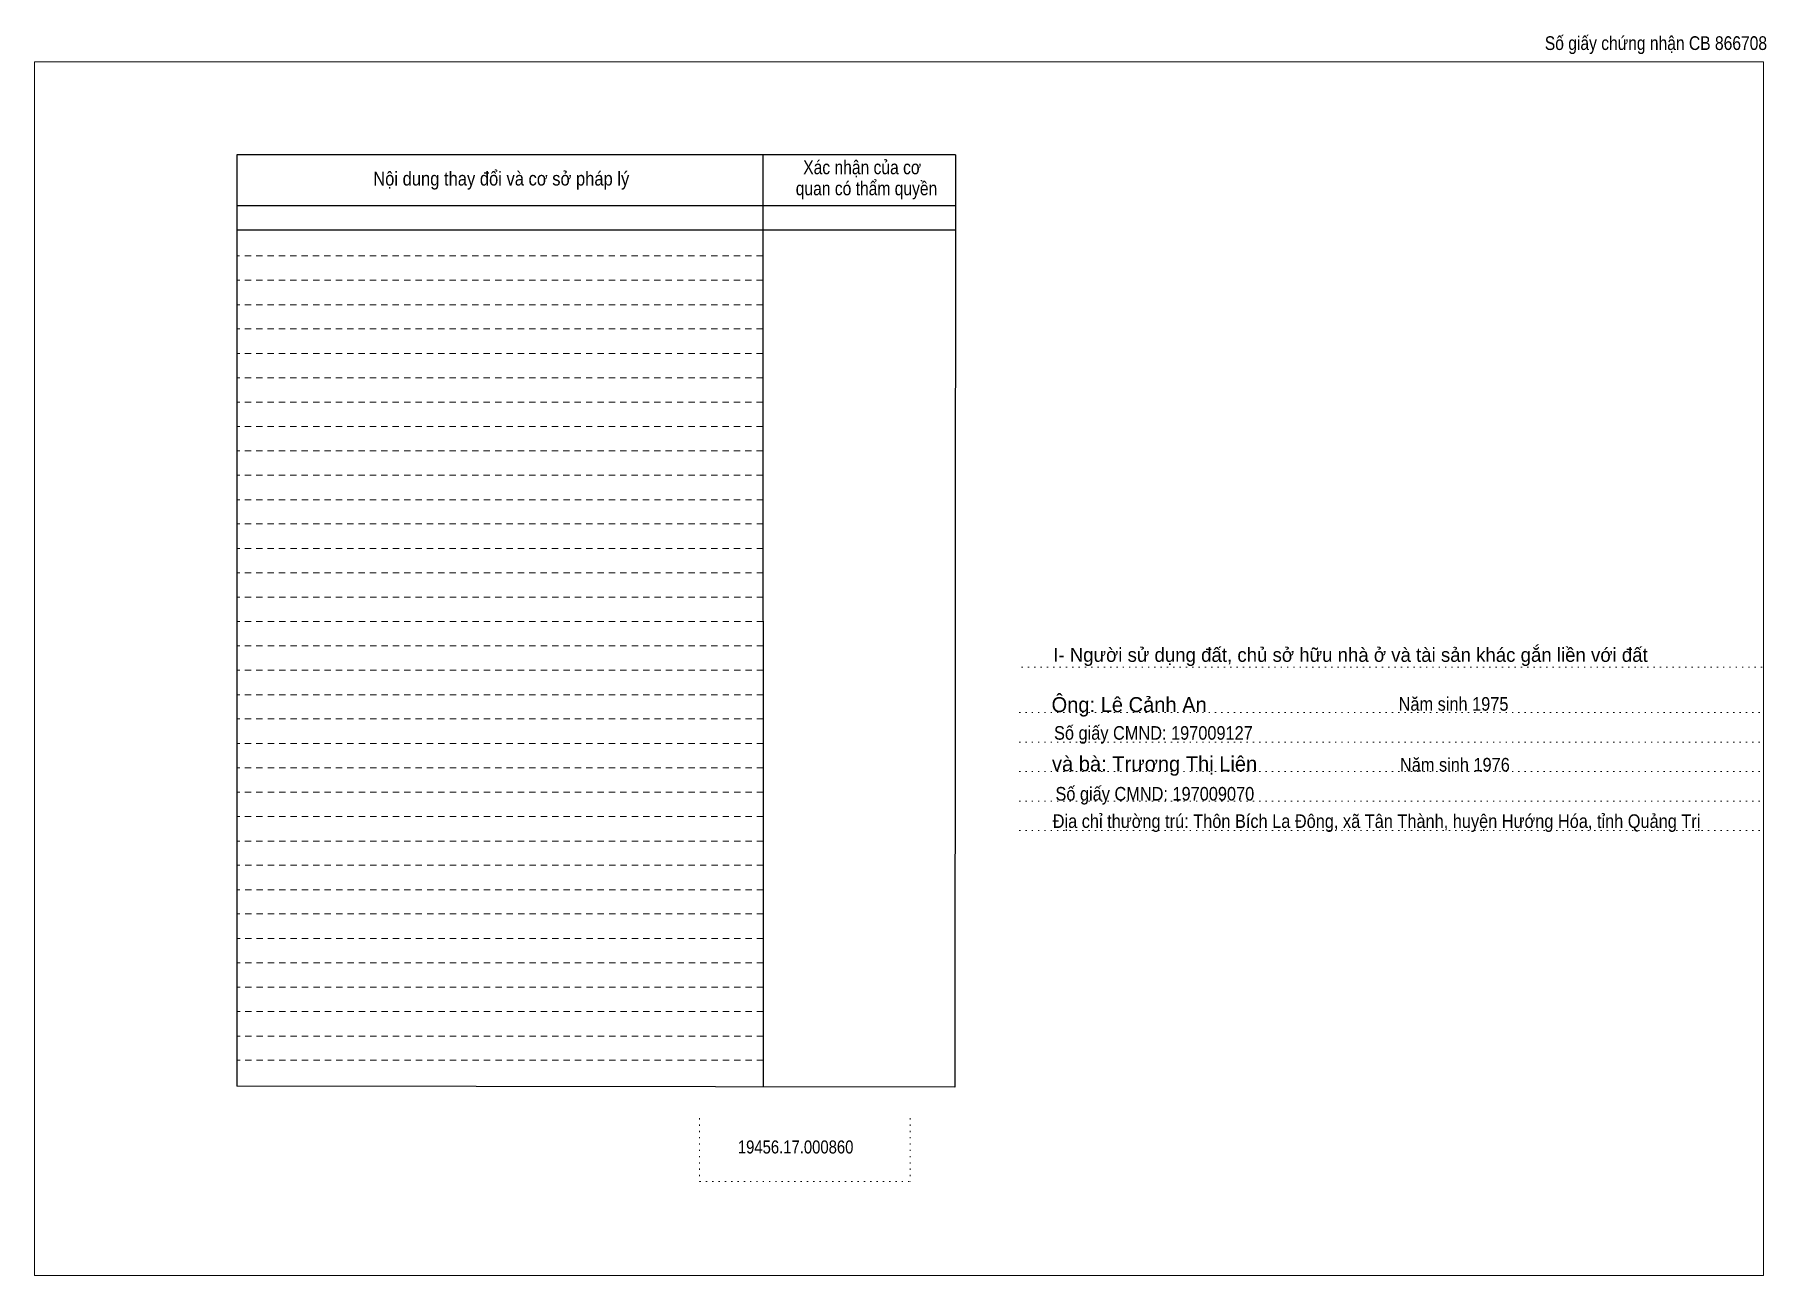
# Model space of a CAD drawing. Header units: metres. Extents: x 539170 to 542022, y 1835043 to 1836006.
# Drawn here: x 539170 to 539992, y 1835416 to 1836005 of the extents above; entities that cross this region are included whole.
import ezdxf
from ezdxf.enums import TextEntityAlignment as Align

# ---------------------------------------------------------------- set-up
doc = ezdxf.new("R2010")
doc.units = ezdxf.units.M
doc.header["$LTSCALE"] = 2
doc.linetypes.add('DOTTED', pattern=[1.5, 0.3, -1.2])
doc.linetypes.add('SHORT_DASHED', pattern=[2.7, 1.5, -1.2])
for name, color, linetype, lineweight in [('1', 7, 'DOTTED', 13), ('2', 7, 'SHORT_DASHED', 13), ('28', 7, 'Continuous', 25)]:
    doc.layers.add(name, color=color, linetype=linetype, lineweight=lineweight)
doc.layers.add('18', color=7, linetype='Continuous')
doc.layers.add('40', color=7, linetype='Continuous')

msp = doc.modelspace()

# ---------------------------------------------------------------- texts
at = {"layer": '18'}
for s, p in [('Ông: Lê Cảnh An', (539689.355, 1835683.2)), ('và bà: Trương Thị Liên', (539701.435, 1835655.13))]:
    msp.add_text(s, height=7.13, dxfattribs=at).set_placement(p, align=Align.CENTER)
at = {"layer": '18', "width": 0.85}
msp.add_text('19456.17.000860', height=6.2, dxfattribs=at).set_placement((539531.025, 1835473.72), align=Align.CENTER)
at = {"layer": '2'}
for s, width, p in [('Xác nhận của cơ', 0.85, (539562.62, 1835938.52)), ('Xác nhận của cơ', 0.85, (539562.62, 1835938.52)), ('Nội dung thay đổi và cơ sở pháp lý', 0.9, (539391.27, 1835933.16)), ('Nội dung thay đổi và cơ sở pháp lý', 0.9, (539391.27, 1835933.16)), (' quan có thẩm quyền', 0.85, (539563.635, 1835928.52)), (' quan có thẩm quyền', 0.85, (539563.635, 1835928.52))]:
    msp.add_text(s, height=6.522, dxfattribs=dict(at, width=width)).set_placement(p, align=Align.CENTER)
at = {"layer": '28'}
msp.add_text('I- Người sử dụng đất, chủ sở hữu nhà ở và tài sản khác gắn liền với đất', height=6.611, dxfattribs=at).set_placement((539794.435, 1835707.08), align=Align.CENTER)
at = {"layer": '28', "width": 0.9}
for s, p in [('Năm sinh 1975', (539843.355, 1835683.88)), ('Số giấy CMND: 197009127', (539700.875, 1835670.12)), ('Năm sinh 1976', (539844, 1835655.04)), ('Số giấy CMND: 197009070', (539701.55, 1835641.24)), ('Địa chỉ thường trú: Thôn Bích La Đông, xã Tân Thành, huyện Hướng Hóa, tỉnh Quảng Trị', (539806.81, 1835628.25))]:
    msp.add_text(s, height=6.44, dxfattribs=at).set_placement(p, align=Align.CENTER)
at = {"layer": '40', "width": 0.85}
msp.add_text('Số giấy chứng nhận CB 866708', height=6.52, dxfattribs=at).set_placement((539939.44, 1835997.48), align=Align.CENTER)

# ---------------------------------------------------------------- linework, layer by layer
at = {"layer": '1'}
for p, q in [((539638.31, 1835704.6), (539990.51, 1835704.6)), ((539637.11, 1835683), (539989.31, 1835683)), ((539637.11, 1835669), (539989.31, 1835669)), ((539637.11, 1835655), (539989.31, 1835655)), ((539637.11, 1835641), (539989.31, 1835641)), ((539637.11, 1835627), (539989.31, 1835627)), ((539485.39, 1835490.52), (539485.39, 1835460.44)), ((539585.35, 1835490.52), (539585.35, 1835460.44)), ((539485.39, 1835460.44), (539585.35, 1835460.44))]:
    msp.add_line(p, q, dxfattribs=at)
at = {"layer": '1', "linetype": 'Continuous'}
for points in [[(539169.75, 1835415.88), (539990.55, 1835415.88), (539990.55, 1835991.88), (539169.75, 1835991.88)], [(539169.75, 1835991.88), (539990.55, 1835991.88), (539990.55, 1835415.88), (539169.75, 1835415.88)], [(539169.75, 1835415.88), (539990.55, 1835415.88), (539990.55, 1835991.88), (539169.75, 1835991.88)]]:
    msp.add_lwpolyline(points, close=True, dxfattribs=at)
at = {"layer": '2', "linetype": 'Continuous', "lineweight": 25}
for p, q in [((539606.87, 1835947.72), (539265.75, 1835947.72)), ((539265.75, 1835947.72), (539265.75, 1835505.64)), ((539515.47, 1835947.72), (539515.59, 1835505.32)), ((539606.87, 1835923.56), (539266.23, 1835923.56)), ((539606.87, 1835912.04), (539266.23, 1835912.04))]:
    msp.add_line(p, q, dxfattribs=at)
at = {"layer": '2'}
for p, q in [((539515.47, 1835899.8), (539265.75, 1835899.8)), ((539515.51, 1835888.2), (539265.75, 1835888.2)), ((539515.51, 1835888.2), (539265.75, 1835888.2)), ((539515.51, 1835876.6), (539265.75, 1835876.6)), ((539515.51, 1835865.08), (539265.75, 1835865.08)), ((539515.51, 1835853.48), (539265.75, 1835853.48)), ((539515.51, 1835841.88), (539265.75, 1835841.88)), ((539515.51, 1835830.36), (539265.75, 1835830.36)), ((539515.51, 1835818.76), (539265.75, 1835818.76)), ((539515.51, 1835807.24), (539265.75, 1835807.24)), ((539515.51, 1835795.64), (539265.75, 1835795.64)), ((539515.55, 1835784.04), (539265.75, 1835784.04)), ((539515.55, 1835772.52), (539265.75, 1835772.52)), ((539515.55, 1835760.92), (539265.75, 1835760.92)), ((539515.55, 1835749.32), (539265.75, 1835749.32)), ((539515.59, 1835737.8), (539265.75, 1835737.8)), ((539515.59, 1835726.2), (539265.75, 1835726.2)), ((539515.59, 1835714.68), (539265.75, 1835714.68)), ((539515.59, 1835703.08), (539265.75, 1835703.08)), ((539515.59, 1835691.48), (539265.75, 1835691.48)), ((539515.59, 1835679.96), (539265.75, 1835679.96)), ((539515.59, 1835668.36), (539265.75, 1835668.36)), ((539515.59, 1835656.76), (539265.75, 1835656.76)), ((539515.59, 1835645.24), (539265.75, 1835645.24)), ((539515.59, 1835633.64), (539265.75, 1835633.64)), ((539515.59, 1835622.04), (539265.75, 1835622.04)), ((539515.63, 1835610.52), (539265.75, 1835610.52)), ((539515.63, 1835598.92), (539265.75, 1835598.92)), ((539515.63, 1835587.4), (539265.75, 1835587.4)), ((539515.67, 1835575.8), (539265.75, 1835575.8)), ((539515.67, 1835564.2), (539265.75, 1835564.2)), ((539515.67, 1835552.68), (539265.75, 1835552.68)), ((539515.67, 1835541.08), (539265.75, 1835541.08)), ((539515.67, 1835529.48), (539265.75, 1835529.48)), ((539515.67, 1835517.96), (539265.75, 1835517.96))]:
    msp.add_line(p, q, dxfattribs=at)
at = {"layer": '2', "linetype": 'Continuous', "lineweight": 25}
msp.add_lwpolyline([(539606.87, 1835947.72), (539606.63, 1835505.16), (539265.75, 1835505.64)], dxfattribs=at)

msp.set_redraw_order([(e.dxf.handle, doc.entitydb.next_handle()) for e in msp.query("TEXT MTEXT ATTDEF DIMENSION ARC_DIMENSION")])  # texts and dimensions are drawn at this point

doc.saveas('drawing.dxf')
